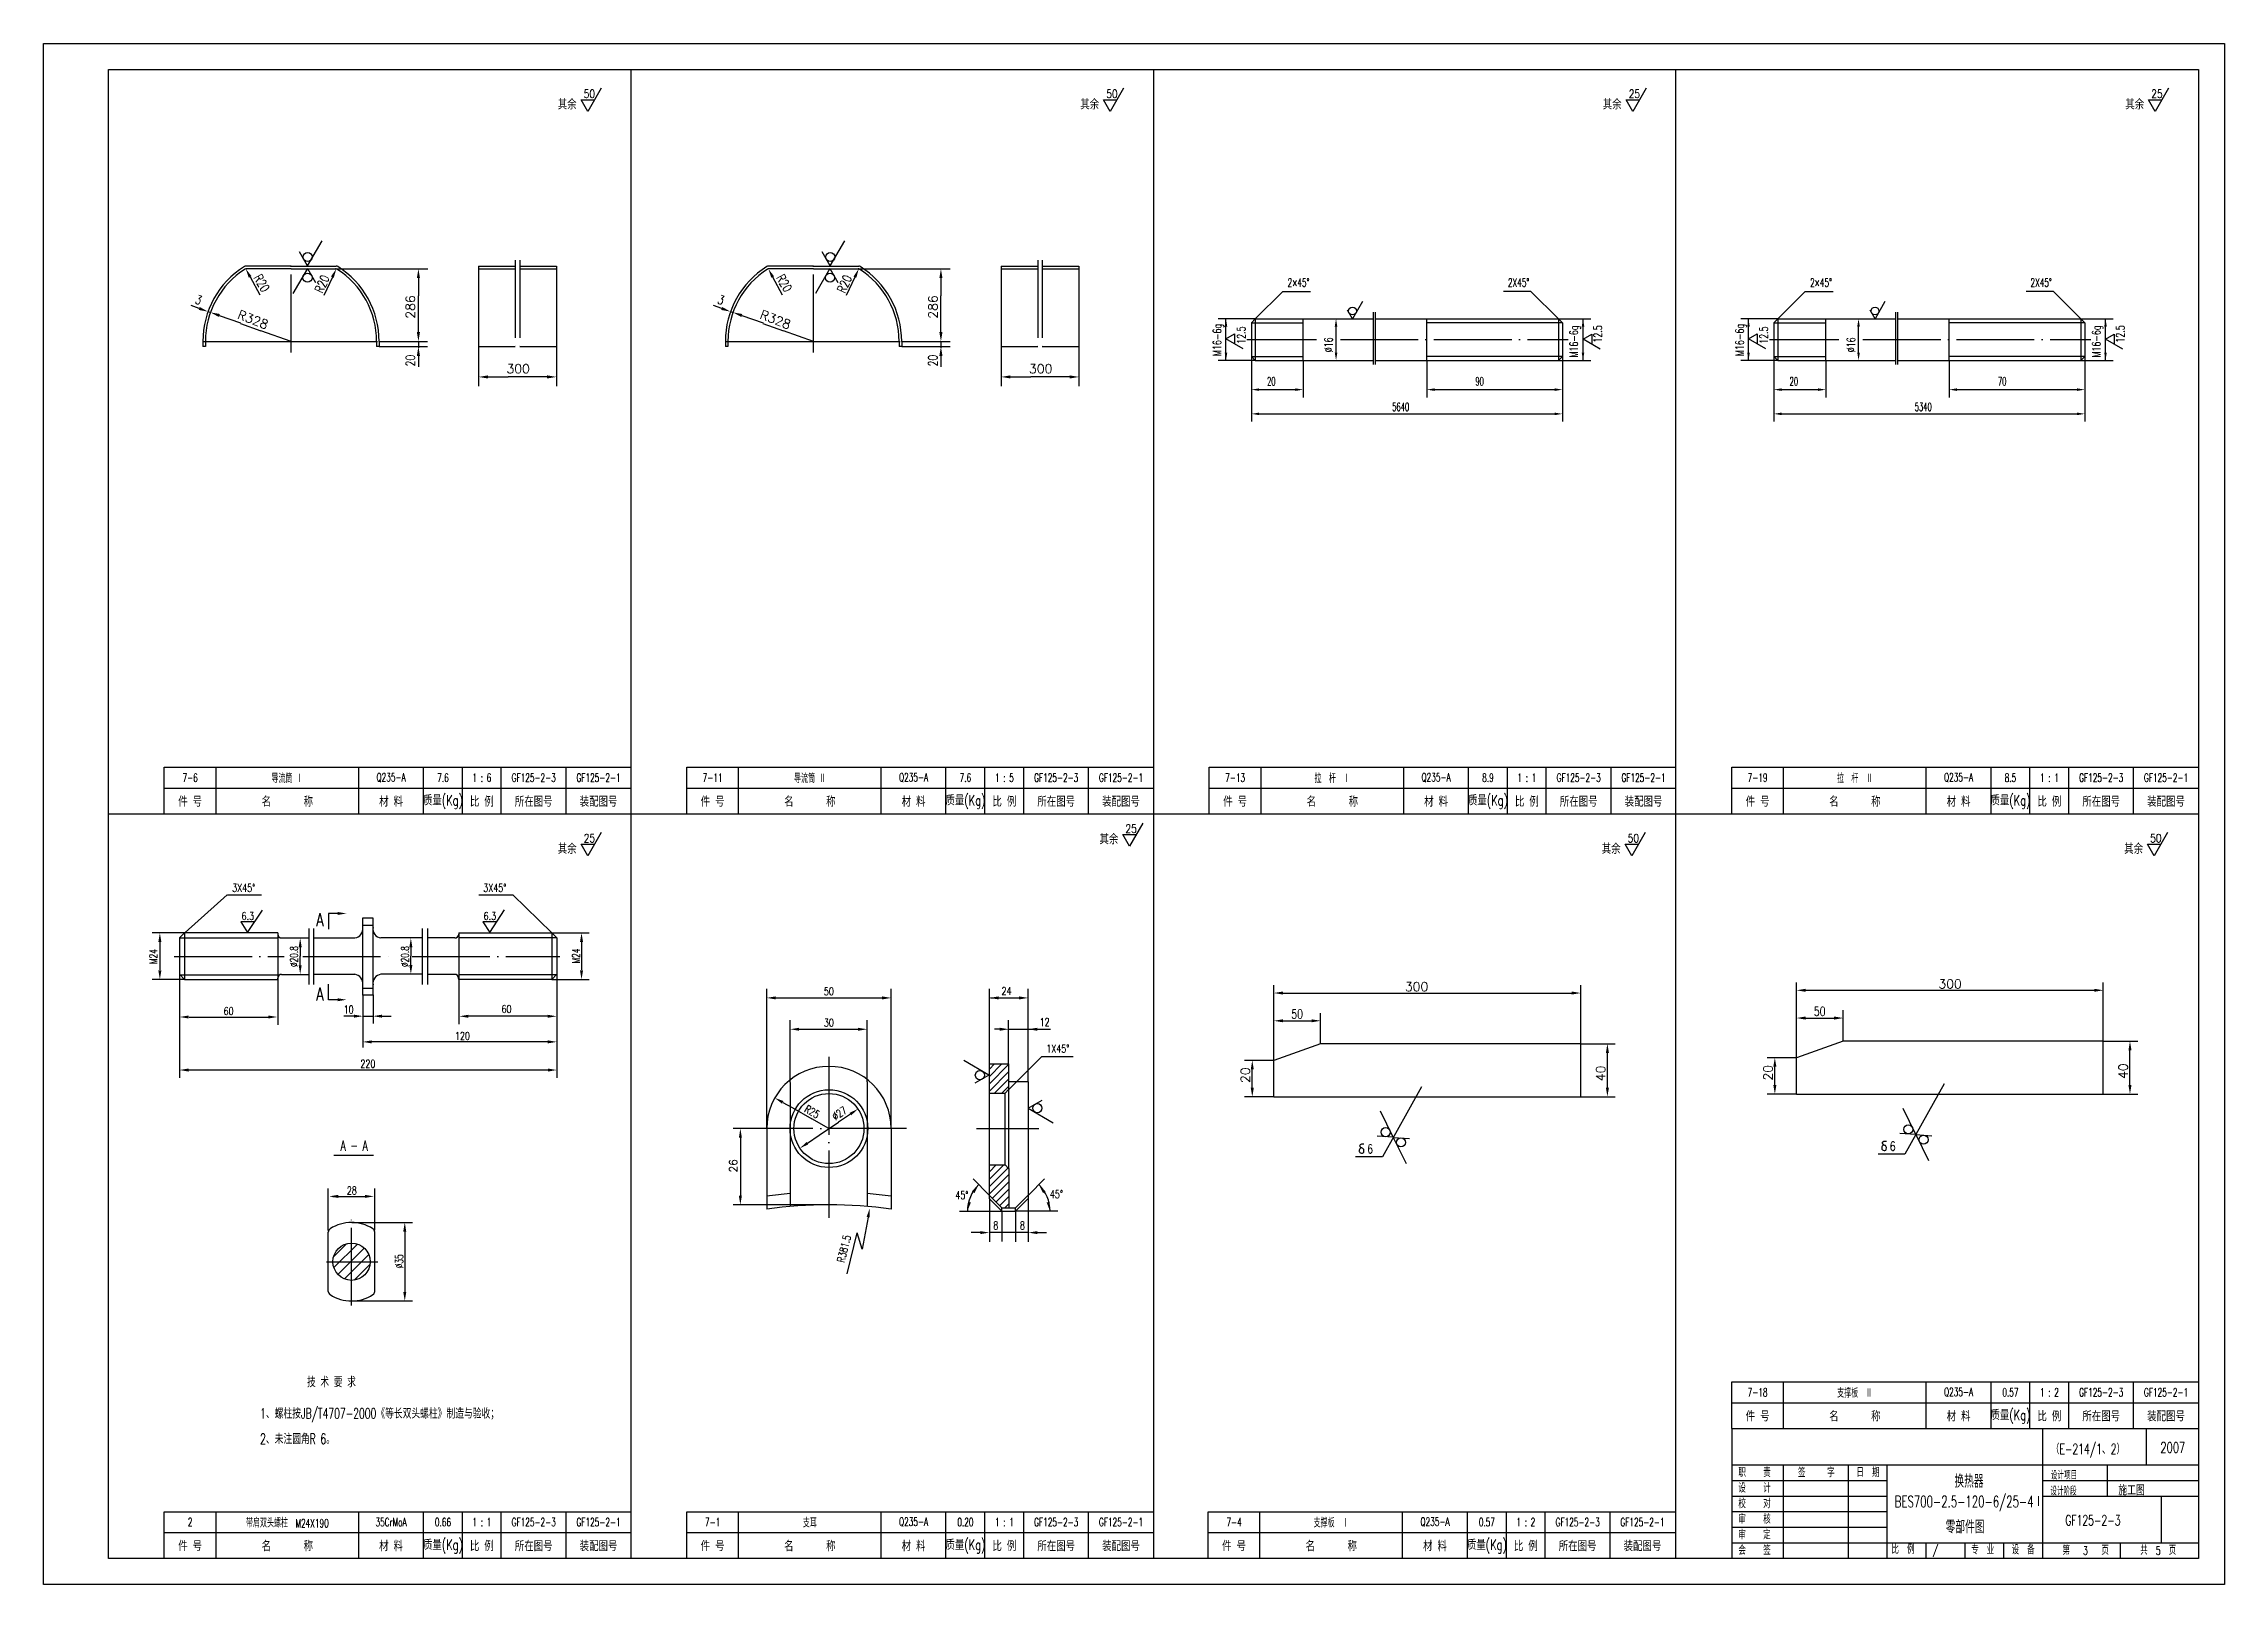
# Model space of a CAD drawing. Extents: x -187 to 2440, y 126 to 1474.
# Drawn here: x 1599 to 2440, y 134 to 728 of the extents above; entities that cross this region are included whole.
import ezdxf
from ezdxf.enums import TextEntityAlignment as Align

# ---------------------------------------------------------------- set-up
doc = ezdxf.new("R2010")
doc.units = 0
doc.header["$MEASUREMENT"] = 0
doc.linetypes.add('DASHDOT-M', pattern=[36, 30, -3, 0, -3])
doc.linetypes.add('DIVIDE-M', pattern=[39, 30, -3, 0, -3, 0, -3])
doc.layers.get('0').update_dxf_attribs({"linetype": 'CONTINUOUS'})
for name, color, linetype in [('CDR_DWG1', 4, 'CONTINUOUS'), ('CDR_DWG2', 2, 'CONTINUOUS'), ('CDR_DWG3', 1, 'DASHDOT-M'), ('CDR_DWG4', 3, 'DIVIDE-M')]:
    doc.layers.add(name, color=color, linetype=linetype)
doc.styles.add('HZ', font='ROMANS', dxfattribs={"width": 0.7, "bigfont": 'HZ'})

msp = doc.modelspace()

# ---------------------------------------------------------------- texts
at = {"style": 'HZ'}
for s, height, width, p in [('其余', 4, 0.7, (1797.05, 702.71)), ('50', 3.2, 0.8, (1807.07, 707.17)), ('其余', 4, 0.7, (1998.55, 702.71)), ('50', 3.2, 0.8, (2008.57, 707.17)), ('其余', 4, 0.7, (2200.05, 702.71)), ('25', 3.2, 0.8, (2210.07, 707.17)), ('其余', 4, 0.7, (2401.55, 702.71)), ('25', 3.2, 0.8, (2411.57, 707.17)), ('2×45%%d', 3.2, 0.65, (2078.51, 634.39)), ('2X45%%d', 3.2, 0.65, (2163.49, 634.39)), ('2×45%%d', 3.2, 0.65, (2280.01, 634.39)), ('2X45%%d', 3.2, 0.65, (2364.99, 634.39)), ('20', 3.2, 0.6, (2070.59, 596.31)), ('90', 3.2, 0.6, (2150.92, 596.31)), ('20', 3.2, 0.6, (2272.09, 596.31)), ('70', 3.2, 0.6, (2352.42, 596.31)), ('5640', 3.2, 0.6, (2118.84, 586.46)), ('5340', 3.2, 0.6, (2320.34, 586.46)), ('25', 3.2, 0.8, (1807.07, 420.17)), ('其余', 4, 0.7, (2005.96, 419.42)), ('25', 3.2, 0.8, (2015.97, 423.87)), ('50', 3.2, 0.8, (2209.65, 420.17)), ('50', 3.2, 0.8, (2411.15, 420.17)), ('其余', 4, 0.7, (1797.05, 415.71)), ('其余', 4, 0.7, (2199.64, 415.71)), ('其余', 4, 0.7, (2401.14, 415.71)), ('3X45%%D', 3, 0.75, (1671.49, 401.12)), ('3X45%%D', 3, 0.75, (1768.33, 401.12)), ('6', 3.5, 0.75, (2109.21, 300.25)), ('6', 3.5, 0.75, (2310.74, 301.3)), ('        技 术 要 求', 4, 0.65, (1684.83, 210.11)), ('1、螺柱按JB/T4707-2000《等长双头螺柱》制造与验收；', 4, 0.65, (1682.26, 198.02)), ('2、未注圆角R 6。', 4, 0.65, (1682.26, 188.21)), ('（E-214/1、2）', 4, 0.65, (2372.79, 184.32)), ('2007', 4, 0.7, (2415.08, 184.87)), ('职    责', 3.2, 0.7, (2252.33, 175.52)), ('签     字', 3.2, 0.7, (2275.34, 175.47)), ('日  期', 3.2, 0.7, (2297.88, 175.56)), ('设计项目', 3, 0.65, (2372.84, 174.59)), ('设    计', 3.2, 0.7, (2252.33, 169.52)), ('BES700-2.5-120-6/25-4Ⅰ', 4.41, 0.65, (2312.64, 163.84)), ('设计阶段', 3, 0.65, (2372.64, 168.44)), ('施工图', 4, 0.65, (2398.9, 168.44)), ('校    对', 3.2, 0.7, (2252.33, 163.52)), ('审    核', 3.2, 0.7, (2252.33, 157.52)), ('GF125-2-3', 4, 0.65, (2378.44, 156.81)), ('审    定', 3.2, 0.7, (2252.33, 151.52)), ('会    签', 3.2, 0.7, (2252.33, 145.52)), ('比  例', 3.2, 0.7, (2311.36, 145.94)), ('/', 3.2, 0.7, (2327.32, 145.76)), ('专  业', 3.2, 0.7, (2342.13, 145.74)), ('设  备', 3.2, 0.7, (2357.71, 145.73)), ('第   3   页', 3.2, 0.7, (2377.31, 145.53)), ('共  5  页', 3.2, 0.7, (2407.31, 145.53))]:
    msp.add_text(s, height=height, dxfattribs=dict(at, width=width)).set_placement(p)
for s, height, rotation, width, p in [('R20', 3.5, 299.5559, 0.75, (1679.66, 637.91)), ('R20', 3.5, 299.5559, 0.75, (1881.16, 637.91)), ('3', 3.5, 340.17779, 0.75, (1656.88, 628.08)), ('R20', 3.5, 66.11938, 0.75, (1706.33, 631.62)), ('3', 3.5, 340.17779, 0.75, (1858.38, 628.08)), ('R20', 3.5, 66.11938, 0.75, (1907.83, 631.62)), ('M16-6g', 3.2, 90, 0.7, (2052.92, 607.66)), ('12.5', 3.2, 90, 0.7, (2062.21, 612.35)), ('%%C16', 3.2, 90, 0.7, (2095.89, 609.1)), ('M16-6g', 3.2, 90, 0.7, (2190.48, 607.06)), ('12.5', 3.2, 90, 0.7, (2199.72, 612.8)), ('M16-6g', 3.2, 90, 0.7, (2254.42, 607.66)), ('12.5', 3.2, 90, 0.7, (2263.71, 612.35)), ('%%C16', 3.2, 90, 0.7, (2297.39, 609.1)), ('M16-6g', 3.2, 90, 0.7, (2391.98, 607.06)), ('12.5', 3.2, 90, 0.7, (2401.22, 612.8)), ('20', 3.5, 90, 0.75, (1741.93, 603.67)), ('20', 3.5, 90, 0.75, (1943.43, 603.67))]:
    msp.add_text(s, height=height, rotation=rotation, dxfattribs=dict(at, width=width)).set_placement(p)
for s, height, rotation, p in [('R328', 3.5, 339, (1678.88, 620.09)), ('286', 3.5, 90, (1741.98, 626.59)), ('R328', 3.5, 339, (1880.38, 620.09)), ('286', 3.5, 90, (1943.48, 626.59)), (' 20', 3.5, 90, (2063.95, 329.2)), ('40 ', 3.5, 90, (2200.95, 332.3)), (' 20', 3.5, 90, (2265.48, 330.16)), ('40 ', 3.5, 90, (2402.48, 333.16)), ('26', 3, 90, (1866.21, 295.46))]:
    msp.add_text(s, height=height, rotation=rotation, dxfattribs=at).set_placement(p, align=Align.CENTER)
for s, p in [('300', (1781.78, 601)), ('300', (1983.28, 601)), ('300 ', (2129.45, 362.8)), ('300', (2333.98, 363.86))]:
    msp.add_text(s, height=3.5, dxfattribs=at).set_placement(p, align=Align.CENTER)
for s, height, width, p in [('7-6', 3.2, 0.65, (1655.27, 445.11)), ('导流筒 Ⅰ', 3.2, 0.65, (1692.77, 445.11)), ('Q235-A', 3.2, 0.65, (1732.77, 445.11)), ('7.6', 3.2, 0.65, (1752.77, 445.11)), ('1 : 6', 3.2, 0.65, (1767.77, 445.11)), ('GF125-2-3', 3.2, 0.65, (1787.77, 445.11)), ('GF125-2-1', 3.2, 0.65, (1812.77, 445.11)), ('7-11', 3.2, 0.65, (1856.77, 445.11)), ('导流筒 Ⅱ', 3.2, 0.65, (1894.27, 445.11)), ('Q235-A', 3.2, 0.65, (1934.27, 445.11)), ('7.6', 3.2, 0.65, (1954.27, 445.11)), ('1 : 5', 3.2, 0.65, (1969.27, 445.11)), ('GF125-2-3', 3.2, 0.65, (1989.27, 445.11)), ('GF125-2-1', 3.2, 0.65, (2014.27, 445.11)), ('7-13', 3.2, 0.65, (2058.27, 445.11)), ('拉  杆  Ⅰ', 3.2, 0.65, (2095.77, 445.11)), ('Q235-A', 3.2, 0.65, (2135.77, 445.11)), ('8.9', 3.2, 0.65, (2155.77, 445.11)), ('1 : 1', 3.2, 0.65, (2170.77, 445.11)), ('GF125-2-3', 3.2, 0.65, (2190.77, 445.11)), ('GF125-2-1', 3.2, 0.65, (2215.77, 445.11)), ('7-19', 3.2, 0.65, (2259.77, 445.11)), ('拉  杆  Ⅱ', 3.2, 0.65, (2297.27, 445.11)), ('Q235-A', 3.2, 0.65, (2337.27, 445.11)), ('8.5', 3.2, 0.65, (2357.27, 445.11)), ('1 : 1', 3.2, 0.65, (2372.27, 445.11)), ('GF125-2-3', 3.2, 0.65, (2392.27, 445.11)), ('GF125-2-1', 3.2, 0.65, (2417.27, 445.11)), ('件 号', 4, 0.7, (1655.27, 436.11)), ('名      称', 4, 0.7, (1692.77, 436.11)), ('材 料', 4, 0.7, (1732.77, 436.11)), ('质量(Kg)', 4, 0.7, (1752.77, 436.11)), ('比 例', 4, 0.7, (1767.77, 436.11)), ('所在图号', 4, 0.7, (1787.77, 436.11)), ('装配图号', 4, 0.7, (1812.77, 436.11)), ('件 号', 4, 0.7, (1856.77, 436.11)), ('名      称', 4, 0.7, (1894.27, 436.11)), ('材 料', 4, 0.7, (1934.27, 436.11)), ('质量(Kg)', 4, 0.7, (1954.27, 436.11)), ('比 例', 4, 0.7, (1969.27, 436.11)), ('所在图号', 4, 0.7, (1989.27, 436.11)), ('装配图号', 4, 0.7, (2014.27, 436.11)), ('件 号', 4, 0.7, (2058.27, 436.11)), ('名      称', 4, 0.7, (2095.77, 436.11)), ('材 料', 4, 0.7, (2135.77, 436.11)), ('质量(Kg)', 4, 0.7, (2155.77, 436.11)), ('比 例', 4, 0.7, (2170.77, 436.11)), ('所在图号', 4, 0.7, (2190.77, 436.11)), ('装配图号', 4, 0.7, (2215.77, 436.11)), ('件 号', 4, 0.7, (2259.77, 436.11)), ('名      称', 4, 0.7, (2297.27, 436.11)), ('材 料', 4, 0.7, (2337.27, 436.11)), ('质量(Kg)', 4, 0.7, (2357.27, 436.11)), ('比 例', 4, 0.7, (2372.27, 436.11)), ('所在图号', 4, 0.7, (2392.27, 436.11)), ('装配图号', 4, 0.7, (2417.27, 436.11)), ('7-18', 3.2, 0.65, (2259.77, 208.14)), ('支撑板  Ⅱ', 3.2, 0.65, (2297.27, 208.14)), ('Q235-A', 3.2, 0.65, (2337.27, 208.14)), ('质量(Kg)', 4, 0.7, (2357.27, 199.14)), ('0.57', 3.2, 0.65, (2357.27, 208.14)), ('1 : 2', 3.2, 0.65, (2372.27, 208.14)), ('GF125-2-3', 3.2, 0.65, (2392.27, 208.14)), ('GF125-2-1', 3.2, 0.65, (2417.27, 208.14)), ('件 号', 4, 0.7, (2259.77, 199.14)), ('名      称', 4, 0.7, (2297.27, 199.14)), ('材 料', 4, 0.7, (2337.27, 199.14)), ('比 例', 4, 0.7, (2372.27, 199.14)), ('所在图号', 4, 0.7, (2392.27, 199.14)), ('装配图号', 4, 0.7, (2417.27, 199.14)), ('换热器', 5, 0.65, (2341.29, 174.14)), ('带肩双头螺柱  M24X190', 3.2, 0.65, (1692.77, 158.11)), ('支耳', 3.2, 0.65, (1894.27, 158.11)), ('Q235-A', 3.2, 0.65, (1934.27, 158.11)), ('支撑板  Ⅰ', 3.2, 0.65, (2095.36, 158.11)), ('Q235-A', 3.2, 0.65, (2135.36, 158.11)), ('2', 3.2, 0.65, (1655.27, 158.11)), ('35CrMoA', 3.2, 0.65, (1732.77, 158.11)), ('质量(Kg)', 4, 0.7, (1752.77, 149.11)), ('0.66', 3.2, 0.65, (1752.77, 158.11)), ('1 : 1', 3.2, 0.65, (1767.77, 158.11)), ('GF125-2-3', 3.2, 0.65, (1787.77, 158.11)), ('GF125-2-1', 3.2, 0.65, (1812.77, 158.11)), ('7-1', 3.2, 0.65, (1856.77, 158.11)), ('质量(Kg)', 4, 0.7, (1954.27, 149.11)), ('0.20', 3.2, 0.65, (1954.27, 158.11)), ('1 : 1', 3.2, 0.65, (1969.27, 158.11)), ('GF125-2-3', 3.2, 0.65, (1989.27, 158.11)), ('GF125-2-1', 3.2, 0.65, (2014.27, 158.11)), ('7-4', 3.2, 0.65, (2057.86, 158.11)), ('质量(Kg)', 4, 0.7, (2155.36, 149.11)), ('0.57', 3.2, 0.65, (2155.36, 158.11)), ('1 : 2', 3.2, 0.65, (2170.36, 158.11)), ('GF125-2-3', 3.2, 0.65, (2190.36, 158.11)), ('GF125-2-1', 3.2, 0.65, (2215.36, 158.11)), ('零部件图', 5, 0.65, (2339.77, 156.51)), ('件 号', 4, 0.7, (1655.27, 149.11)), ('名      称', 4, 0.7, (1692.77, 149.11)), ('材 料', 4, 0.7, (1732.77, 149.11)), ('比 例', 4, 0.7, (1767.77, 149.11)), ('所在图号', 4, 0.7, (1787.77, 149.11)), ('装配图号', 4, 0.7, (1812.77, 149.11)), ('件 号', 4, 0.7, (1856.77, 149.11)), ('名      称', 4, 0.7, (1894.27, 149.11)), ('材 料', 4, 0.7, (1934.27, 149.11)), ('比 例', 4, 0.7, (1969.27, 149.11)), ('所在图号', 4, 0.7, (1989.27, 149.11)), ('装配图号', 4, 0.7, (2014.27, 149.11)), ('件 号', 4, 0.7, (2057.86, 149.11)), ('名      称', 4, 0.7, (2095.36, 149.11)), ('材 料', 4, 0.7, (2135.36, 149.11)), ('比 例', 4, 0.7, (2170.36, 149.11)), ('所在图号', 4, 0.7, (2190.36, 149.11)), ('装配图号', 4, 0.7, (2215.36, 149.11))]:
    msp.add_text(s, height=height, dxfattribs=dict(at, width=width)).set_placement(p, align=Align.MIDDLE)
at = {"style": 'HZ', "width": 0.75}
for s, height, p in [('6.3', 3, (1677.5, 390.26)), ('6.3', 3, (1770.88, 390.31)), ('50', 3, (1901.61, 361.26)), ('24', 3, (1970.11, 361.36)), ('60', 3, (1670.11, 353.62)), ('10', 3, (1716.41, 354.22)), ('60', 3, (1777.31, 354.42)), ('50', 3.5, (2082.18, 352.21)), ('50', 3.5, (2283.71, 353.27)), ('120', 3, (1760.31, 344.05)), ('30', 3, (1901.61, 349.16)), ('12', 3, (1984.81, 349.36)), ('1X45%%D', 3, (1989.87, 339.14)), ('220', 3, (1723.81, 333.3)), ('28', 3, (1717.61, 284.46)), ('45%%d', 3, (1989.35, 283.02)), ('45%%d', 3, (1952.88, 282.66)), ('8', 3, (1965.96, 270.96)), ('8', 3, (1976.27, 270.96))]:
    msp.add_text(s, height=height, dxfattribs=at).set_placement(p, align=Align.CENTER)
at = {"style": 'HZ'}
for s, rotation, width, p in [('M24', 90, 0.7, (1642.61, 376.12)), ('%%C20.8', 90, 0.7, (1696.81, 376.12)), ('%%C20.8', 90, 0.7, (1739.61, 376.12)), ('M24', 90, 0.7, (1805.61, 376.32)), ('R25', 330.05555, 0.75, (1894.4, 315.04)), ('%%C27', 33.88739, 0.75, (1906.52, 314.46)), ('%%C35', 90, 0.7, (1737.39, 258.63)), ('R381.5', 76.08547, 0.75, (1908.87, 263.13))]:
    msp.add_text(s, height=3, rotation=rotation, dxfattribs=dict(at, width=width)).set_placement(p, align=Align.CENTER)
at = {"layer": 'CDR_DWG2', "style": 'HZ'}
for s, height, width, p in [('A', 5, 0.75, (1705.25, 387.88)), ('A', 5, 0.75, (1705.25, 359.25)), ('A - A', 4, 0.65, (1718.53, 301.29))]:
    msp.add_text(s, height=height, dxfattribs=dict(at, width=width)).set_placement(p, align=Align.CENTER)

# ---------------------------------------------------------------- linework, layer by layer
for p, q in [((1598.77, 134.11), (1598.77, 728.11)), ((1598.77, 728.11), (2439.77, 728.11)), ((2439.77, 728.11), (2439.77, 134.11)), ((1825.27, 718.11), (1825.27, 144.11)), ((2026.77, 718.11), (2026.77, 144.11)), ((2228.27, 144.11), (2228.27, 718.11)), ((1808.62, 702), (1806.05, 706.46)), ((1806.05, 706.46), (1811.2, 706.46)), ((1813.78, 710.93), (1808.62, 702)), ((2010.12, 702), (2007.55, 706.46)), ((2007.55, 706.46), (2012.7, 706.46)), ((2015.28, 710.93), (2010.12, 702)), ((2211.62, 702), (2209.05, 706.46)), ((2209.05, 706.46), (2214.2, 706.46)), ((2216.78, 710.93), (2211.62, 702)), ((2413.12, 702), (2410.55, 706.46)), ((2410.55, 706.46), (2415.7, 706.46)), ((2418.28, 710.93), (2413.12, 702)), ((1700.58, 642.39), (1697.51, 647.78)), ((1700.58, 642.39), (1706.2, 652.04)), ((1902.08, 642.39), (1899.01, 647.78)), ((1902.08, 642.39), (1907.7, 652.04)), ((1700.5, 641.36), (1694.88, 631.72)), ((1700.5, 641.36), (1703.57, 635.97)), ((1711.47, 641.32), (1746.91, 641.32)), ((1902, 641.36), (1896.38, 631.72)), ((1902, 641.36), (1905.07, 635.97)), ((1912.97, 641.32), (1948.41, 641.32)), ((1678.42, 638.15), (1682.1, 631.27)), ((1710.13, 638.06), (1706.83, 630.95)), ((1743.31, 637.72), (1743.31, 630.92)), ((1743.31, 623.72), (1743.31, 630.92)), ((1879.92, 638.15), (1883.6, 631.27)), ((1911.63, 638.06), (1908.33, 630.95)), ((1944.81, 637.72), (1944.81, 630.92)), ((1944.81, 623.72), (1944.81, 630.92)), ((2066.03, 622), (2076.64, 632.6)), ((2076.64, 632.6), (2087.36, 632.6)), ((2172.36, 632.6), (2161.78, 632.6)), ((2182.96, 622), (2172.36, 632.6)), ((2267.53, 622), (2278.14, 632.6)), ((2278.14, 632.6), (2288.86, 632.6)), ((2373.86, 632.6), (2363.28, 632.6)), ((2384.46, 622), (2373.86, 632.6)), ((1658.78, 625.99), (1655.67, 627.11)), ((1662.17, 624.78), (1663.12, 624.5)), ((1666.52, 623.31), (1674.74, 620.43)), ((1743.31, 616.92), (1743.31, 623.72)), ((1860.28, 625.99), (1857.17, 627.11)), ((1863.67, 624.78), (1864.62, 624.5)), ((1868.02, 623.31), (1876.24, 620.43)), ((1944.81, 616.92), (1944.81, 623.72)), ((2103.54, 622), (2101.61, 625.33)), ((2107.39, 628.66), (2103.54, 622)), ((2305.04, 622), (2303.11, 625.33)), ((2308.89, 628.66), (2305.04, 622)), ((1674.65, 620.16), (1682.57, 617.38)), ((1694.18, 613.32), (1682.57, 617.38)), ((1694.18, 611.52), (1694.18, 615.12)), ((1694.18, 611.52), (1694.18, 615.12)), ((1694.18, 611.52), (1694.18, 615.12)), ((1694.18, 611.52), (1694.18, 615.12)), ((1694.18, 611.52), (1694.18, 615.12)), ((1694.18, 611.52), (1694.18, 615.12)), ((1694.18, 611.52), (1694.18, 615.12)), ((1876.15, 620.16), (1884.07, 617.38)), ((1895.68, 613.32), (1884.07, 617.38)), ((1895.68, 611.52), (1895.68, 615.12)), ((1895.68, 611.52), (1895.68, 615.12)), ((1895.68, 611.52), (1895.68, 615.12)), ((1895.68, 611.52), (1895.68, 615.12)), ((1895.68, 611.52), (1895.68, 615.12)), ((1895.68, 611.52), (1895.68, 615.12)), ((1895.68, 611.52), (1895.68, 615.12)), ((2065.97, 622), (2051.75, 622)), ((2054.75, 606), (2054.75, 622)), ((2054.75, 614.33), (2058.09, 616.25)), ((2061.42, 610.48), (2054.75, 614.33)), ((2058.09, 616.25), (2058.09, 612.4)), ((2084.53, 606), (2084.53, 622)), ((2097.19, 609), (2097.19, 619)), ((2182.96, 622), (2195.43, 622)), ((2192.43, 606), (2192.43, 622)), ((2192.43, 614.14), (2195.77, 616.06)), ((2199.1, 610.29), (2192.43, 614.14)), ((2195.77, 616.06), (2195.77, 612.21)), ((2267.47, 622), (2253.25, 622)), ((2256.25, 606), (2256.25, 622)), ((2256.25, 614.33), (2259.59, 616.25)), ((2262.92, 610.48), (2256.25, 614.33)), ((2259.59, 616.25), (2259.59, 612.4)), ((2298.69, 609), (2298.69, 619)), ((2333.69, 606), (2333.69, 622)), ((2384.46, 622), (2396.93, 622)), ((2393.93, 606), (2393.93, 622)), ((2393.93, 614.14), (2397.27, 616.06)), ((2400.6, 610.29), (2393.93, 614.14)), ((2397.27, 616.06), (2397.27, 612.21)), ((1692.38, 613.32), (1695.98, 613.32)), ((1692.38, 613.32), (1695.98, 613.32)), ((1692.38, 613.32), (1695.98, 613.32)), ((1692.38, 613.32), (1695.98, 613.32)), ((1692.38, 613.32), (1695.98, 613.32)), ((1692.38, 613.32), (1695.98, 613.32)), ((1692.38, 613.32), (1695.98, 613.32)), ((1728.18, 613.32), (1746.84, 613.32)), ((1728.18, 611.32), (1746.84, 611.32)), ((1743.31, 613.32), (1743.31, 610.87)), ((1743.31, 607.72), (1743.31, 603.52)), ((1766.54, 611.31), (1766.54, 596.01)), ((1796.54, 611.31), (1796.54, 596.01)), ((1893.88, 613.32), (1897.48, 613.32)), ((1893.88, 613.32), (1897.48, 613.32)), ((1893.88, 613.32), (1897.48, 613.32)), ((1893.88, 613.32), (1897.48, 613.32)), ((1893.88, 613.32), (1897.48, 613.32)), ((1893.88, 613.32), (1897.48, 613.32)), ((1893.88, 613.32), (1897.48, 613.32)), ((1929.68, 613.32), (1948.34, 613.32)), ((1929.68, 611.32), (1948.34, 611.32)), ((1944.81, 613.32), (1944.81, 610.87)), ((1944.81, 607.72), (1944.81, 603.52)), ((1968.04, 611.31), (1968.04, 596.01)), ((1998.04, 611.31), (1998.04, 596.01)), ((2065.97, 606), (2051.75, 606)), ((2064.53, 607.5), (2064.53, 591.71)), ((2084.53, 606), (2084.53, 591.71)), ((2132.19, 606), (2132.19, 591.71)), ((2182.96, 606), (2195.43, 606)), ((2184.46, 607.5), (2184.46, 591.71)), ((2267.47, 606), (2253.25, 606)), ((2266.03, 607.5), (2266.03, 591.71)), ((2286.03, 606), (2286.03, 591.71)), ((2333.69, 606), (2333.69, 591.71)), ((2384.46, 606), (2396.93, 606)), ((2385.96, 607.5), (2385.96, 591.71)), ((1770.14, 599.61), (1777.94, 599.61)), ((1785.14, 599.61), (1777.94, 599.61)), ((1792.94, 599.61), (1785.14, 599.61)), ((1971.64, 599.61), (1979.44, 599.61)), ((1986.64, 599.61), (1979.44, 599.61)), ((1994.44, 599.61), (1986.64, 599.61)), ((2064.53, 591.71), (2064.53, 582.37)), ((2067.53, 594.71), (2081.53, 594.71)), ((2135.19, 594.71), (2181.46, 594.71)), ((2184.46, 591.71), (2184.46, 582.37)), ((2266.03, 591.71), (2266.03, 582.37)), ((2269.03, 594.71), (2283.03, 594.71)), ((2336.69, 594.71), (2382.96, 594.71)), ((2385.96, 591.71), (2385.96, 582.37)), ((2067.53, 585.37), (2181.46, 585.37)), ((2269.03, 585.37), (2382.96, 585.37)), ((1645.27, 441.11), (1825.27, 441.11)), ((1846.77, 441.11), (2026.77, 441.11)), ((2048.27, 441.11), (2228.27, 441.11)), ((2249.77, 441.11), (2429.77, 441.11)), ((1623.77, 431.11), (2429.77, 431.11)), ((1813.78, 423.93), (1808.62, 415)), ((2017.53, 418.71), (2014.96, 423.17)), ((2014.96, 423.17), (2020.11, 423.17)), ((2022.69, 427.63), (2017.53, 418.71)), ((2216.36, 423.93), (2211.21, 415)), ((2417.86, 423.93), (2412.71, 415)), ((1808.62, 415), (1806.05, 419.46)), ((1806.05, 419.46), (1811.2, 419.46)), ((2211.21, 415), (2208.63, 419.46)), ((2208.63, 419.46), (2213.79, 419.46)), ((2412.71, 415), (2410.13, 419.46)), ((2410.13, 419.46), (2415.29, 419.46)), ((1653.32, 385.44), (1669.61, 399.93)), ((1669.64, 399.92), (1682.83, 399.92)), ((1766.57, 399.91), (1779.76, 399.91)), ((1794.73, 385.31), (1779.76, 399.91)), ((1674.8, 389.53), (1677.43, 385.37)), ((1680.17, 389.53), (1674.8, 389.53)), ((1677.43, 385.37), (1683.13, 394.07)), ((1768.18, 389.58), (1770.81, 385.42)), ((1773.55, 389.58), (1768.18, 389.58)), ((1770.81, 385.42), (1776.51, 394.12)), ((1653.09, 385.31), (1640.6, 385.31)), ((1643.6, 382.02), (1643.6, 370.97)), ((1697.72, 379.85), (1697.72, 376.35)), ((1740.4, 379.85), (1740.4, 376.35)), ((1794.72, 385.31), (1809.21, 385.31)), ((1806.21, 382.07), (1806.21, 371.07)), ((1697.72, 372.86), (1697.72, 376.36)), ((1740.4, 372.86), (1740.4, 376.36)), ((1653.09, 367.31), (1640.6, 367.31)), ((1651.15, 369.31), (1651.15, 329.36)), ((1689.05, 367.25), (1689.05, 349.84)), ((1758.84, 367.36), (1758.84, 350.12)), ((1794.72, 367.31), (1809.21, 367.31)), ((1796.73, 369.31), (1796.73, 329.36)), ((1877.63, 309.88), (1877.63, 363.71)), ((1925.63, 309.88), (1925.63, 363.71)), ((1963.56, 334.81), (1963.56, 363.71)), ((1978.5, 327.88), (1978.5, 363.71)), ((2073.23, 354.44), (2073.23, 365.08)), ((2076.73, 362.08), (2188.89, 362.08)), ((2191.55, 342.56), (2191.55, 365.08)), ((2274.76, 355.5), (2274.76, 366.14)), ((2278.26, 363.14), (2390.42, 363.14)), ((2393.08, 343.62), (2393.08, 366.14)), ((1721.82, 361.39), (1721.82, 341.13)), ((1725.81, 361.39), (1725.81, 350.34)), ((1881.13, 360.21), (1922.13, 360.21)), ((1963.89, 360.21), (1975.93, 360.21)), ((2073.23, 336.08), (2073.23, 354.38)), ((2091.25, 342.56), (2091.25, 354.38)), ((2274.76, 337.14), (2274.76, 355.44)), ((2292.78, 343.62), (2292.78, 355.44)), ((1654.9, 352.84), (1685.93, 352.84)), ((1718.45, 353.17), (1714.49, 353.17)), ((1721.84, 353.17), (1725.88, 353.17)), ((1729.31, 353.17), (1732.81, 353.17)), ((1793.6, 353.12), (1761.44, 353.12)), ((1886.63, 327.68), (1886.63, 351.62)), ((1890.13, 348.12), (1912.82, 348.12)), ((1916.32, 327.89), (1916.32, 351.62)), ((1967.51, 348.12), (1965.52, 348.12)), ((1970.92, 334.81), (1970.92, 351.62)), ((1971.07, 348.12), (1981.4, 348.12)), ((1978.5, 327.88), (1978.5, 351.62)), ((1982, 348.12), (1987.13, 348.12)), ((2076.73, 351.38), (2088.6, 351.38)), ((2278.26, 352.44), (2290.13, 352.44)), ((1793.45, 343.25), (1725.13, 343.25)), ((1971.03, 324.92), (1983.75, 337.65)), ((1983.75, 337.65), (1995.75, 337.65)), ((2191.61, 342.5), (2204.83, 342.5)), ((2201.83, 325.58), (2201.83, 339.83)), ((2274.7, 337.14), (2263.41, 337.14)), ((2393.14, 343.55), (2406.36, 343.55)), ((2403.36, 326.64), (2403.36, 340.88)), ((1793.23, 332.4), (1654.12, 332.4)), ((1963.32, 330.46), (1953.68, 336.08)), ((1963.32, 330.46), (1957.93, 327.39)), ((1963.5, 329.9), (1968.34, 334.74)), ((1963.5, 332.73), (1965.51, 334.74)), ((1963.5, 327.07), (1970.92, 334.5)), ((1963.5, 324.24), (1970.92, 331.67)), ((1965.52, 323.44), (1970.92, 328.84)), ((2073.17, 336.08), (2061.88, 336.08)), ((2064.88, 325.31), (2064.88, 333.07)), ((2266.41, 326.36), (2266.41, 334.12)), ((1883.8, 319.93), (1887.39, 317.89)), ((1886.63, 327.62), (1886.63, 309.82)), ((1916.32, 327.83), (1916.32, 309.85)), ((1968.35, 323.44), (1970.92, 326.01)), ((1978.52, 317.66), (1983.91, 320.73)), ((2073.17, 322.08), (2061.88, 322.08)), ((2130.14, 325.97), (2115.07, 298.94)), ((2191.61, 322.08), (2204.83, 322.08)), ((2274.7, 323.14), (2263.41, 323.14)), ((2331.67, 327.03), (2316.6, 299.99)), ((2393.14, 323.14), (2406.36, 323.14)), ((1887.39, 317.89), (1894.98, 313.59)), ((1901.63, 309.82), (1894.98, 313.59)), ((1897.92, 307.31), (1905.34, 312.33)), ((1909.91, 315.42), (1905.34, 312.33)), ((1978.52, 317.66), (1988.16, 312.04)), ((2119.26, 306.48), (2114.36, 316.51)), ((2320.79, 307.54), (2315.89, 317.57)), ((1871.11, 309.82), (1864.69, 309.82)), ((1867.47, 306.32), (1867.47, 283.96)), ((1877.63, 309.82), (1877.63, 309.82)), ((1893.35, 304.21), (1897.92, 307.31)), ((1901.54, 309.82), (1901.72, 309.82)), ((1901.54, 309.82), (1901.72, 309.82)), ((1901.54, 309.82), (1901.72, 309.82)), ((1901.63, 309.73), (1901.63, 309.91)), ((1901.63, 309.73), (1901.63, 309.91)), ((1901.63, 309.73), (1901.63, 309.91)), ((2106.42, 303.12), (2106.44, 303.48)), ((2106.55, 302.8), (2106.42, 303.12)), ((2106.44, 303.48), (2106.57, 303.67)), ((2106.78, 302.58), (2106.55, 302.8)), ((2106.57, 303.67), (2106.85, 303.86)), ((2106.85, 303.86), (2107.1, 303.89)), ((2107.1, 303.89), (2107.93, 303.89)), ((2119.26, 306.48), (2113.07, 306.92)), ((2119.28, 306.45), (2124.18, 296.42)), ((2119.28, 306.45), (2125.47, 306.01)), ((2307.72, 302.83), (2307.64, 302.59)), ((2307.85, 303.05), (2307.72, 302.83)), ((2308.08, 303.24), (2307.85, 303.05)), ((2307.95, 304.18), (2307.97, 304.54)), ((2308.08, 303.86), (2307.95, 304.18)), ((2307.97, 304.54), (2308.1, 304.73)), ((2308.31, 303.63), (2308.08, 303.86)), ((2308.23, 303.39), (2308.08, 303.24)), ((2308.1, 304.73), (2308.38, 304.92)), ((2308.57, 303.48), (2308.23, 303.39)), ((2308.63, 303.46), (2308.31, 303.63)), ((2308.38, 304.92), (2308.63, 304.95)), ((2308.63, 304.95), (2309.46, 304.95)), ((2308.84, 303.36), (2308.63, 303.46)), ((2309.03, 303.24), (2308.84, 303.36)), ((2309.23, 303.07), (2309.03, 303.24)), ((2309.4, 302.83), (2309.23, 303.07)), ((2309.43, 302.51), (2309.4, 302.83)), ((2320.79, 307.54), (2314.6, 307.98)), ((2320.81, 307.51), (2327, 307.07)), ((2320.81, 307.51), (2325.71, 297.48)), ((1963.5, 290.3), (1969.01, 295.82)), ((1963.5, 293.13), (1966.18, 295.82)), ((1963.5, 287.48), (1970.69, 294.67)), ((2115.07, 298.94), (2104.73, 298.94)), ((2106.19, 301.77), (2106.11, 301.53)), ((2106.11, 301.53), (2106.15, 301)), ((2106.15, 301), (2106.18, 300.83)), ((2106.18, 300.83), (2106.35, 300.61)), ((2106.32, 302), (2106.19, 301.77)), ((2106.55, 302.18), (2106.32, 302)), ((2106.35, 300.61), (2106.61, 300.44)), ((2106.7, 302.34), (2106.55, 302.18)), ((2106.61, 300.44), (2106.98, 300.32)), ((2107.04, 302.42), (2106.7, 302.34)), ((2107.1, 302.41), (2106.78, 302.58)), ((2106.98, 300.32), (2107.36, 300.35)), ((2107.31, 302.3), (2107.1, 302.41)), ((2107.5, 302.18), (2107.31, 302.3)), ((2107.36, 300.35), (2107.66, 300.47)), ((2107.7, 302.01), (2107.5, 302.18)), ((2107.66, 300.47), (2107.87, 300.75)), ((2107.87, 301.77), (2107.7, 302.01)), ((2107.9, 301.45), (2107.87, 301.77)), ((2107.87, 300.75), (2107.9, 301.45)), ((2316.6, 299.99), (2306.26, 299.99)), ((2307.64, 302.59), (2307.68, 302.06)), ((2307.68, 302.06), (2307.71, 301.89)), ((2307.71, 301.89), (2307.88, 301.67)), ((2307.88, 301.67), (2308.14, 301.5)), ((2308.14, 301.5), (2308.51, 301.38)), ((2308.51, 301.38), (2308.89, 301.41)), ((2308.89, 301.41), (2309.19, 301.53)), ((2309.19, 301.53), (2309.4, 301.8)), ((2309.4, 301.8), (2309.43, 302.51)), ((1708.57, 270.52), (1708.57, 286.69)), ((1726.45, 270.65), (1726.45, 286.69)), ((1957.19, 290.42), (1963.39, 284.22)), ((1963.5, 284.65), (1970.97, 292.11)), ((1964.64, 282.96), (1970.97, 289.29)), ((1966.06, 281.55), (1970.97, 286.46)), ((1984.75, 290.42), (1978.55, 284.22)), ((1710.34, 283.69), (1722.94, 283.69)), ((1901.56, 280.46), (1864.69, 280.46)), ((1952.04, 278), (1968.25, 278)), ((1963.5, 282.88), (1963.5, 266.16)), ((1967.47, 280.14), (1970.97, 283.63)), ((1968.32, 278.03), (1968.32, 266.28)), ((1969.46, 279.3), (1970.97, 280.8)), ((1973.62, 278.03), (1973.62, 266.22)), ((1989.9, 278), (1973.68, 278)), ((1978.5, 282.88), (1978.5, 266.22)), ((1717.57, 273.64), (1741.05, 273.64)), ((1738.05, 270.14), (1738.05, 246.86)), ((1908.68, 253.86), (1912.51, 269.6)), ((1914.48, 263.35), (1912.51, 269.6)), ((1916.73, 275.65), (1914.48, 263.35)), ((1961.14, 269.72), (1956.46, 269.72)), ((1973.62, 269.71), (1963.5, 269.71)), ((1978.51, 269.71), (1973.64, 269.71)), ((1982.01, 269.72), (1985.51, 269.72)), ((1710.58, 260.38), (1715.62, 265.43)), ((1710.68, 256.25), (1719.76, 265.32)), ((1712.26, 253.59), (1722.42, 263.74)), ((1714.77, 251.85), (1724.15, 261.23)), ((1718.55, 251.39), (1724.62, 257.46)), ((1717.57, 243.36), (1741.05, 243.36)), ((2249.77, 204.14), (2429.77, 204.14)), ((2249.77, 194.14), (2429.77, 194.14)), ((2369.76, 144.14), (2369.76, 194.14)), ((2409.76, 180.14), (2409.76, 194.14)), ((2249.76, 180.14), (2429.76, 180.14)), ((2269.76, 144.14), (2269.76, 180.14)), ((2294.76, 144.14), (2294.76, 180.14)), ((2309.76, 144.14), (2309.76, 180.14)), ((2394.76, 168.14), (2394.76, 180.14)), ((2249.76, 174.14), (2309.76, 174.14)), ((2369.76, 174.14), (2429.76, 174.14)), ((2249.76, 168.14), (2309.76, 168.14)), ((2249.76, 162.14), (2309.76, 162.14)), ((2369.76, 168.14), (2429.76, 168.14)), ((2415.39, 168.14), (2415.39, 150.14)), ((1645.27, 154.11), (1825.27, 154.11)), ((1846.77, 154.11), (2026.77, 154.11)), ((2047.86, 154.11), (2227.86, 154.11)), ((2249.76, 156.14), (2309.76, 156.14)), ((2249.76, 150.14), (2429.76, 150.14)), ((2324.76, 144.14), (2324.76, 150.14)), ((2339.76, 144.14), (2339.76, 150.14)), ((2354.76, 144.14), (2354.76, 150.14)), ((2399.76, 144.14), (2399.76, 150.14)), ((2439.77, 134.11), (1598.77, 134.11))]:
    msp.add_line(p, q)
for centre, radius in [((1700.62, 645.88), 1.75), ((1902.12, 645.88), 1.75), ((1700.54, 637.88), 1.75), ((1902.04, 637.88), 1.75), ((2103.54, 625), 1.5), ((2305.04, 625), 1.5), ((1959.83, 330.42), 1.75), ((1982, 317.7), 1.75), ((2317.87, 309.51), 1.75), ((2116.34, 308.45), 1.75), ((2122.22, 304.48), 1.75), ((2323.75, 305.54), 1.75)]:
    msp.add_circle(centre, radius)
for centre, radius, start, end in [((1969.13, 278.03), 14.09, 133.71729, 180.13722), ((1972.81, 278.03), 14.09, 359.86278, 46.28271), ((1968.3, 269.7), 0.125, 0, 180), ((1968.3, 269.7), 0.125, 180, 0), ((1973.64, 269.77), 0.125, 0, 180), ((1973.64, 269.77), 0.125, 180, 0)]:
    msp.add_arc(centre, radius, start, end)
for points in [[(1677.89, 637.86), (1678.95, 638.43), (1676.72, 641.32)], [(1710.67, 637.8), (1709.59, 638.31), (1711.65, 641.32)], [(1743.91, 637.72), (1742.71, 637.72), (1743.31, 641.32)], [(1879.39, 637.86), (1880.45, 638.43), (1878.22, 641.32)], [(1912.17, 637.8), (1911.09, 638.31), (1913.15, 641.32)], [(1945.41, 637.72), (1944.21, 637.72), (1944.81, 641.32)], [(1658.99, 626.56), (1658.58, 625.43), (1662.17, 624.78)], [(1666.32, 622.74), (1666.72, 623.87), (1663.12, 624.49)], [(1860.49, 626.56), (1860.08, 625.43), (1863.67, 624.78)], [(1867.82, 622.74), (1868.22, 623.87), (1864.62, 624.49)], [(1743.91, 616.92), (1742.71, 616.92), (1743.31, 613.32)], [(1945.41, 616.92), (1944.21, 616.92), (1944.81, 613.32)], [(2054.25, 619), (2055.25, 619), (2054.75, 622)], [(2096.69, 619), (2097.69, 619), (2097.19, 622)], [(2191.93, 619), (2192.93, 619), (2192.43, 622)], [(2255.75, 619), (2256.75, 619), (2256.25, 622)], [(2298.19, 619), (2299.19, 619), (2298.69, 622)], [(2393.43, 619), (2394.43, 619), (2393.93, 622)], [(1743.91, 607.72), (1742.71, 607.72), (1743.31, 611.32)], [(1945.41, 607.72), (1944.21, 607.72), (1944.81, 611.32)], [(2054.25, 609), (2055.25, 609), (2054.75, 606)], [(2096.69, 609), (2097.69, 609), (2097.19, 606)], [(2191.93, 609), (2192.93, 609), (2192.43, 606)], [(2255.75, 609), (2256.75, 609), (2256.25, 606)], [(2298.19, 609), (2299.19, 609), (2298.69, 606)], [(2393.43, 609), (2394.43, 609), (2393.93, 606)], [(1770.14, 599.01), (1770.14, 600.21), (1766.54, 599.61)], [(1792.94, 599.01), (1792.94, 600.21), (1796.54, 599.61)], [(1971.64, 599.01), (1971.64, 600.21), (1968.04, 599.61)], [(1994.44, 599.01), (1994.44, 600.21), (1998.04, 599.61)], [(2067.53, 595.21), (2067.53, 594.21), (2064.53, 594.71)], [(2081.53, 595.21), (2081.53, 594.21), (2084.53, 594.71)], [(2135.19, 595.21), (2135.19, 594.21), (2132.19, 594.71)], [(2181.46, 595.21), (2181.46, 594.21), (2184.46, 594.71)], [(2269.03, 595.21), (2269.03, 594.21), (2266.03, 594.71)], [(2283.03, 595.21), (2283.03, 594.21), (2286.03, 594.71)], [(2336.69, 595.21), (2336.69, 594.21), (2333.69, 594.71)], [(2382.96, 595.21), (2382.96, 594.21), (2385.96, 594.71)], [(2067.53, 585.87), (2067.53, 584.87), (2064.53, 585.37)], [(2181.46, 585.87), (2181.46, 584.87), (2184.46, 585.37)], [(2269.03, 585.87), (2269.03, 584.87), (2266.03, 585.37)], [(2382.96, 585.87), (2382.96, 584.87), (2385.96, 585.37)], [(1644.18, 381.77), (1643.02, 381.77), (1643.6, 385.27)], [(1698.3, 379.73), (1697.14, 379.73), (1697.72, 383.23)], [(1740.98, 379.75), (1739.81, 379.75), (1740.4, 383.25)], [(1806.8, 381.79), (1805.63, 381.79), (1806.21, 385.29)], [(1644.18, 370.84), (1643.02, 370.84), (1643.6, 367.34)], [(1698.3, 372.8), (1697.14, 372.8), (1697.72, 369.3)], [(1740.98, 372.86), (1739.81, 372.86), (1740.4, 369.36)], [(1806.8, 370.83), (1805.63, 370.83), (1806.21, 367.33)], [(2076.73, 361.5), (2076.73, 362.67), (2073.23, 362.08)], [(2188.05, 361.5), (2188.05, 362.67), (2191.55, 362.08)], [(2278.26, 362.56), (2278.26, 363.72), (2274.76, 363.14)], [(2389.58, 362.56), (2389.58, 363.72), (2393.08, 363.14)], [(1654.75, 352.26), (1654.75, 353.42), (1651.25, 352.84)], [(1685.44, 352.26), (1685.44, 353.42), (1688.94, 352.84)], [(1718.45, 352.59), (1718.45, 353.75), (1721.95, 353.17)], [(1729.31, 352.59), (1729.31, 353.75), (1725.81, 353.17)], [(1762.55, 352.54), (1762.55, 353.7), (1759.05, 353.12)], [(1793.14, 352.54), (1793.14, 353.7), (1796.64, 353.12)], [(1881.13, 359.63), (1881.13, 360.79), (1877.63, 360.21)], [(1922.13, 359.63), (1922.13, 360.79), (1925.63, 360.21)], [(1967.04, 359.63), (1967.04, 360.79), (1963.54, 360.21)], [(1974.97, 359.63), (1974.97, 360.79), (1978.47, 360.21)], [(1890.13, 347.54), (1890.13, 348.7), (1886.63, 348.12)], [(1912.82, 347.54), (1912.82, 348.7), (1916.32, 348.12)], [(1967.51, 347.54), (1967.51, 348.7), (1971.01, 348.12)], [(1982, 347.54), (1982, 348.7), (1978.5, 348.12)], [(2076.73, 350.8), (2076.73, 351.96), (2073.23, 351.38)], [(2087.75, 350.8), (2087.75, 351.96), (2091.25, 351.38)], [(2278.26, 351.85), (2278.26, 353.02), (2274.76, 352.44)], [(2289.28, 351.85), (2289.28, 353.02), (2292.78, 352.44)], [(1725.31, 342.67), (1725.31, 343.84), (1721.81, 343.25)], [(1793.18, 342.67), (1793.18, 343.84), (1796.68, 343.25)], [(2202.42, 339), (2201.25, 339), (2201.83, 342.5)], [(2267, 333.67), (2265.83, 333.67), (2266.41, 337.17)], [(2403.95, 340.05), (2402.78, 340.05), (2403.36, 343.55)], [(1654.65, 331.81), (1654.65, 332.98), (1651.15, 332.4)], [(1793.23, 331.81), (1793.23, 332.98), (1796.73, 332.4)], [(2065.47, 332.61), (2064.3, 332.61), (2064.88, 336.11)], [(1883.51, 319.43), (1884.08, 320.44), (1880.75, 321.66)], [(2065.47, 325.55), (2064.3, 325.55), (2064.88, 322.05)], [(2202.42, 325.58), (2201.25, 325.58), (2201.83, 322.08)], [(2267, 326.61), (2265.83, 326.61), (2266.41, 323.11)], [(2403.95, 326.64), (2402.78, 326.64), (2403.36, 323.14)], [(1910.23, 314.94), (1909.58, 315.91), (1912.8, 317.39)], [(1868.06, 306.32), (1866.89, 306.32), (1867.47, 309.82)], [(1893.67, 303.73), (1893.02, 304.69), (1890.45, 302.25)], [(1957.74, 284.96), (1956.8, 285.65), (1959.33, 288.13)], [(1984.2, 284.96), (1985.14, 285.65), (1982.6, 288.13)], [(1712.37, 283.1), (1712.37, 284.27), (1708.87, 283.69)], [(1722.65, 283.1), (1722.65, 284.27), (1726.15, 283.69)], [(1868.06, 283.96), (1866.89, 283.96), (1867.47, 280.46)], [(1917.3, 275.55), (1916.15, 275.76), (1917.35, 279.09)], [(1956.36, 281.35), (1955.22, 281.59), (1955.05, 278.05)], [(1985.58, 281.35), (1986.72, 281.59), (1986.88, 278.05)], [(1738.63, 270.14), (1737.46, 270.14), (1738.05, 273.64)], [(1960.01, 269.13), (1960.01, 270.3), (1963.51, 269.72)], [(1982.01, 269.13), (1982.01, 270.3), (1978.51, 269.72)], [(1738.63, 246.86), (1737.46, 246.86), (1738.05, 243.36)]]:
    msp.add_solid(points)
at = {"layer": 'CDR_DWG1'}
for p, q in [((1623.77, 144.11), (1623.77, 718.11)), ((1623.77, 718.11), (2429.77, 718.11)), ((2429.77, 718.11), (2429.77, 144.11)), ((1694.18, 642.32), (1676.72, 642.32)), ((1694.18, 641.32), (1677.01, 641.32)), ((1694.18, 642.32), (1711.65, 642.32)), ((1694.18, 641.32), (1711.36, 641.32)), ((1766.54, 642.32), (1766.54, 611.32)), ((1766.54, 642.32), (1780.68, 642.32)), ((1766.54, 641.32), (1780.68, 641.32)), ((1782.39, 642.32), (1796.54, 642.32)), ((1782.39, 641.32), (1796.54, 641.32)), ((1796.54, 642.32), (1796.54, 611.32)), ((1895.68, 642.32), (1878.22, 642.32)), ((1895.68, 641.32), (1878.51, 641.32)), ((1895.68, 642.32), (1913.15, 642.32)), ((1895.68, 641.32), (1912.86, 641.32)), ((1968.04, 642.32), (1968.04, 611.32)), ((1968.04, 642.32), (1982.18, 642.32)), ((1968.04, 641.32), (1982.18, 641.32)), ((1983.89, 642.32), (1998.04, 642.32)), ((1983.89, 641.32), (1998.04, 641.32)), ((1998.04, 642.32), (1998.04, 611.32)), ((2064.53, 620.5), (2066.03, 622)), ((2064.53, 620.5), (2064.53, 607.5)), ((2064.53, 620.5), (2084.53, 620.5)), ((2066.03, 622), (2111.62, 622)), ((2066.03, 622), (2066.03, 606)), ((2112.39, 622), (2182.96, 622)), ((2132.19, 606), (2132.19, 622)), ((2184.46, 620.5), (2132.19, 620.5)), ((2182.96, 622), (2182.96, 606)), ((2184.46, 620.5), (2182.96, 622)), ((2184.46, 620.5), (2184.46, 607.5)), ((2266.03, 620.5), (2267.53, 622)), ((2266.03, 620.5), (2286.03, 620.5)), ((2266.03, 620.5), (2266.03, 607.5)), ((2267.53, 622), (2313.12, 622)), ((2267.53, 622), (2267.53, 606)), ((2286.03, 606), (2286.03, 622)), ((2313.89, 622), (2384.46, 622)), ((2385.96, 620.5), (2333.69, 620.5)), ((2385.96, 620.5), (2384.46, 622)), ((2384.46, 622), (2384.46, 606)), ((2385.96, 620.5), (2385.96, 607.5)), ((1660.18, 613.32), (1727.55, 613.32)), ((1660.18, 613.32), (1660.18, 611.32)), ((1661.18, 611.32), (1660.18, 611.32)), ((1661.18, 613.32), (1661.18, 611.32)), ((1727.18, 613.32), (1727.18, 611.32)), ((1728.18, 611.32), (1727.18, 611.32)), ((1728.18, 613.32), (1728.18, 611.32)), ((1766.54, 611.32), (1780.68, 611.32)), ((1782.39, 611.32), (1796.54, 611.32)), ((1861.68, 613.32), (1929.05, 613.32)), ((1861.68, 613.32), (1861.68, 611.32)), ((1862.68, 611.32), (1861.68, 611.32)), ((1862.68, 613.32), (1862.68, 611.32)), ((1928.68, 613.32), (1928.68, 611.32)), ((1929.68, 611.32), (1928.68, 611.32)), ((1929.68, 613.32), (1929.68, 611.32)), ((1968.04, 611.32), (1982.18, 611.32)), ((1983.89, 611.32), (1998.04, 611.32)), ((2064.53, 607.5), (2066.03, 606)), ((2064.53, 607.5), (2084.53, 607.5)), ((2066.03, 606), (2111.62, 606)), ((2112.39, 606), (2182.96, 606)), ((2184.46, 607.5), (2132.19, 607.5)), ((2182.96, 606), (2184.46, 607.5)), ((2266.03, 607.5), (2286.03, 607.5)), ((2266.03, 607.5), (2267.53, 606)), ((2267.53, 606), (2313.12, 606)), ((2313.89, 606), (2384.46, 606)), ((2385.96, 607.5), (2333.69, 607.5)), ((2384.46, 606), (2385.96, 607.5)), ((1645.27, 449.11), (1825.27, 449.11)), ((1645.27, 431.11), (1645.27, 449.11)), ((1665.27, 431.11), (1665.27, 449.11)), ((1720.27, 431.11), (1720.27, 449.11)), ((1745.27, 431.11), (1745.27, 449.11)), ((1760.27, 431.11), (1760.27, 449.11)), ((1775.27, 431.11), (1775.27, 449.11)), ((1800.27, 431.11), (1800.27, 449.11)), ((1846.77, 449.11), (2026.77, 449.11)), ((1846.77, 431.11), (1846.77, 449.11)), ((1866.77, 431.11), (1866.77, 449.11)), ((1921.77, 431.11), (1921.77, 449.11)), ((1946.77, 431.11), (1946.77, 449.11)), ((1961.77, 431.11), (1961.77, 449.11)), ((1976.77, 431.11), (1976.77, 449.11)), ((2001.77, 431.11), (2001.77, 449.11)), ((2048.27, 449.11), (2228.27, 449.11)), ((2048.27, 431.11), (2048.27, 449.11)), ((2068.27, 431.11), (2068.27, 449.11)), ((2123.27, 431.11), (2123.27, 449.11)), ((2148.27, 431.11), (2148.27, 449.11)), ((2163.27, 431.11), (2163.27, 449.11)), ((2178.27, 431.11), (2178.27, 449.11)), ((2203.27, 431.11), (2203.27, 449.11)), ((2249.77, 449.11), (2429.77, 449.11)), ((2249.77, 431.11), (2249.77, 449.11)), ((2269.77, 431.11), (2269.77, 449.11)), ((2324.77, 431.11), (2324.77, 449.11)), ((2349.77, 431.11), (2349.77, 449.11)), ((2364.77, 431.11), (2364.77, 449.11)), ((2379.77, 431.11), (2379.77, 449.11)), ((2404.77, 431.11), (2404.77, 449.11)), ((1721.81, 390.98), (1721.81, 361.26)), ((1725.81, 390.98), (1721.81, 390.98)), ((1721.81, 388.29), (1725.81, 388.29)), ((1725.81, 361.26), (1725.81, 390.98)), ((1653.15, 385.31), (1651.15, 383.31)), ((1651.15, 383.4), (1689.05, 383.4)), ((1651.15, 383.31), (1651.15, 369.31)), ((1689.05, 385.31), (1653.15, 385.31)), ((1653.15, 385.31), (1653.15, 367.31)), ((1689.05, 385.31), (1689.05, 384.81)), ((1689.05, 385.31), (1689.05, 367.31)), ((1690.55, 383.31), (1700.99, 383.31)), ((1702.99, 383.31), (1718.81, 383.31)), ((1744.81, 383.31), (1728.81, 383.31)), ((1757.34, 383.31), (1746.78, 383.31)), ((1758.84, 385.31), (1758.84, 384.81)), ((1758.84, 385.31), (1758.84, 367.31)), ((1758.84, 385.31), (1794.73, 385.31)), ((1796.73, 383.4), (1758.84, 383.4)), ((1794.73, 385.31), (1796.73, 383.31)), ((1794.73, 385.31), (1794.73, 367.31)), ((1796.73, 383.31), (1796.73, 369.31)), ((1651.15, 369.31), (1653.15, 367.31)), ((1651.15, 369.11), (1689.05, 369.11)), ((1653.15, 367.31), (1689.05, 367.31)), ((1689.05, 367.31), (1689.07, 367.85)), ((1690.57, 369.28), (1700.99, 369.28)), ((1703.01, 369.31), (1718.81, 369.31)), ((1721.81, 363.95), (1725.81, 363.95)), ((1744.81, 369.31), (1728.81, 369.31)), ((1757.31, 369.28), (1746.78, 369.28)), ((1758.84, 367.31), (1758.81, 367.85)), ((1796.73, 369.11), (1758.84, 369.11)), ((1794.73, 367.31), (1758.84, 367.31)), ((1796.73, 369.31), (1794.73, 367.31)), ((1725.81, 361.26), (1721.81, 361.26)), ((2091.25, 342.5), (2073.23, 336.02)), ((2191.55, 342.5), (2091.25, 342.5)), ((2191.55, 322.08), (2191.55, 342.5)), ((2292.78, 343.55), (2274.76, 337.08)), ((2274.76, 323.14), (2274.76, 337.08)), ((2393.08, 343.55), (2292.78, 343.55)), ((2393.08, 323.14), (2393.08, 343.55)), ((1963.5, 323.47), (1963.5, 334.74)), ((1963.5, 334.74), (1970.92, 334.74)), ((1970.92, 334.75), (1970.92, 325.24)), ((2073.23, 322.08), (2073.23, 336.02)), ((1963.5, 295.83), (1963.5, 323.47)), ((1963.5, 323.44), (1969.55, 323.44)), ((1969.54, 323.48), (1970.92, 324.92)), ((1969.54, 295.82), (1969.54, 323.48)), ((1978.5, 327.82), (1970.92, 327.82)), ((1970.92, 325.24), (1970.92, 294.43)), ((1978.5, 327.88), (1978.5, 282.88)), ((2073.23, 322.08), (2191.55, 322.08)), ((2274.76, 323.14), (2393.08, 323.14)), ((1877.63, 309.82), (1877.63, 286.32)), ((1886.63, 309.82), (1886.63, 287.32)), ((1916.32, 309.85), (1916.32, 287.35)), ((1925.63, 309.82), (1925.63, 286.32)), ((1963.5, 282.88), (1963.5, 295.83)), ((1963.5, 295.82), (1969.54, 295.82)), ((1969.54, 295.82), (1970.92, 294.43)), ((1969.54, 295.82), (1969.54, 295.82)), ((1970.97, 294.43), (1970.97, 279.3)), ((1877.63, 286.32), (1877.63, 278.82)), ((1886.63, 287.32), (1886.63, 279.82)), ((1916.32, 287.35), (1916.32, 279.85)), ((1925.63, 286.32), (1925.63, 278.82)), ((1968.31, 279.3), (1963.43, 284.18)), ((1968.31, 278), (1963.43, 282.88)), ((1968.31, 279.27), (1968.31, 279.3)), ((1968.31, 278), (1968.31, 279.27)), ((1968.32, 279.3), (1971.42, 279.3)), ((1968.32, 278), (1973.62, 278)), ((1970.07, 279.27), (1970.07, 279.3)), ((1971.42, 279.3), (1973.62, 279.3)), ((1973.62, 279.3), (1978.5, 284.18)), ((1973.62, 278), (1978.5, 282.88)), ((1973.62, 279.27), (1973.62, 279.3)), ((1973.62, 278), (1973.62, 279.27)), ((1708.57, 247.06), (1708.57, 269.93)), ((1726.45, 247.06), (1726.45, 269.93)), ((2249.77, 212.14), (2429.77, 212.14)), ((2249.77, 194.14), (2249.77, 212.14)), ((2269.77, 194.14), (2269.77, 212.14)), ((2324.77, 194.14), (2324.77, 212.14)), ((2349.77, 194.14), (2349.77, 212.14)), ((2364.77, 194.14), (2364.77, 212.14)), ((2379.77, 194.14), (2379.77, 212.14)), ((2404.77, 194.14), (2404.77, 212.14)), ((2249.77, 194.14), (2249.77, 144.11)), ((2249.77, 194.14), (2429.77, 194.14)), ((2369.76, 144.14), (2369.76, 194.14)), ((1645.27, 162.11), (1825.27, 162.11)), ((1645.27, 144.11), (1645.27, 162.11)), ((1665.27, 144.11), (1665.27, 162.11)), ((1720.27, 144.11), (1720.27, 162.11)), ((1745.27, 144.11), (1745.27, 162.11)), ((1760.27, 144.11), (1760.27, 162.11)), ((1775.27, 144.11), (1775.27, 162.11)), ((1800.27, 144.11), (1800.27, 162.11)), ((1846.77, 162.11), (2026.77, 162.11)), ((1846.77, 144.11), (1846.77, 162.11)), ((1866.77, 144.11), (1866.77, 162.11)), ((1921.77, 144.11), (1921.77, 162.11)), ((1946.77, 144.11), (1946.77, 162.11)), ((1961.77, 144.11), (1961.77, 162.11)), ((1976.77, 144.11), (1976.77, 162.11)), ((2001.77, 144.11), (2001.77, 162.11)), ((2047.86, 162.11), (2227.86, 162.11)), ((2047.86, 144.11), (2047.86, 162.11)), ((2067.86, 144.11), (2067.86, 162.11)), ((2122.86, 144.11), (2122.86, 162.11)), ((2147.86, 144.11), (2147.86, 162.11)), ((2162.86, 144.11), (2162.86, 162.11)), ((2177.86, 144.11), (2177.86, 162.11)), ((2202.86, 144.11), (2202.86, 162.11)), ((2429.77, 144.11), (1623.77, 144.11))]:
    msp.add_line(p, q, dxfattribs=at)
for centre, radius in [((1901.63, 309.82), 15), ((1901.63, 309.82), 13.5), ((1717.51, 258.5), 7.18)]:
    msp.add_circle(centre, radius, dxfattribs=at)
for centre, radius, start, end in [((1694.18, 613.32), 34, 121.95275, 180), ((1694.18, 613.32), 33, 122.46174, 180), ((1676.72, 641.32), 1, 90, 121.95275), ((1677.01, 640.32), 1, 90, 122.46174), ((1711.36, 640.32), 1, 57.53826, 90), ((1711.65, 641.32), 1, 58.04725, 90), ((1694.18, 613.32), 33, 0, 57.53826), ((1694.18, 613.32), 34, 0, 58.04725), ((1895.68, 613.32), 34, 121.95275, 180), ((1895.68, 613.32), 33, 122.46174, 180), ((1878.22, 641.32), 1, 90, 121.95275), ((1878.51, 640.32), 1, 90, 122.46174), ((1912.86, 640.32), 1, 57.53826, 90), ((1913.15, 641.32), 1, 58.04725, 90), ((1895.68, 613.32), 33, 0, 57.53826), ((1895.68, 613.32), 34, 0, 58.04725), ((1718.31, 386.81), 3.54, 278.1301, 8.1301), ((1729.31, 386.81), 3.54, 171.8699, 261.8699), ((1690.55, 384.81), 1.5, 180, 270), ((1757.34, 384.81), 1.5, 270, 0), ((1690.57, 367.78), 1.5, 90, 177.43508), ((1718.31, 365.81), 3.54, 351.8699, 81.8699), ((1729.31, 365.81), 3.54, 98.1301, 188.1301), ((1757.31, 367.78), 1.5, 2.56492, 90), ((1901.63, 309.82), 24, 0, 180), ((1901.63, 104.18), 181.2, 94.74834, 97.61101), ((1901.63, 103.82), 176.64, 82.19102, 97.80897), ((1901.63, 104.18), 181.2, 82.38899, 85.35015), ((1710.07, 269.93), 1.5, 123.04894, 180), ((1717.51, 258.5), 15.14, 56.95106, 123.04894), ((1724.95, 269.93), 1.5, 0, 56.95106), ((1710.07, 247.06), 1.5, 180, 236.95106), ((1717.51, 258.5), 15.14, 236.95106, 303.04894), ((1724.95, 247.06), 1.5, 303.04894, 0)]:
    msp.add_arc(centre, radius, start, end, dxfattribs=at)
at = {"layer": 'CDR_DWG2'}
for p, q in [((1712.11, 392.76), (1708.61, 392.76)), ((1708.61, 392.76), (1708.61, 386.7)), ((1708.61, 359.49), (1708.61, 365.54)), ((1712.11, 359.49), (1708.61, 359.49)), ((1710.66, 299.59), (1725.94, 299.59))]:
    msp.add_line(p, q, dxfattribs=at)
for points in [[(1712.11, 393.34), (1712.11, 392.17), (1715.61, 392.76)], [(1712.11, 358.91), (1712.11, 360.07), (1715.61, 359.49)]]:
    msp.add_solid(points, dxfattribs=at)
at = {"layer": 'CDR_DWG3', "linetype": 'DASHDOT-M'}
for p, q in [((1694.18, 609.09), (1694.18, 644.09)), ((1895.68, 609.09), (1895.68, 644.09)), ((2062.81, 614), (2089.65, 614)), ((2098.86, 614), (2186.71, 614)), ((2264.31, 614), (2291.15, 614)), ((2300.36, 614), (2388.21, 614)), ((1649.15, 376.12), (1691.55, 376.12)), ((1698.72, 376.12), (1732.13, 376.12)), ((1740.88, 376.12), (1797.8, 376.12)), ((1901.63, 337.48), (1901.63, 275.43)), ((1931.49, 309.82), (1871.18, 309.82)), ((1958.57, 309.82), (1982.54, 309.82)), ((1717.51, 241.58), (1717.51, 276.24)), ((1707.83, 258.5), (1727.71, 258.5))]:
    msp.add_line(p, q, dxfattribs=at)
at = {"layer": 'CDR_DWG4', "linetype": 'DIVIDE-M'}
for p, q in [((1780.68, 644.65), (1780.68, 608.73)), ((1782.39, 644.65), (1782.39, 608.73)), ((1982.18, 644.65), (1982.18, 608.73)), ((1983.89, 644.65), (1983.89, 608.73)), ((2111.62, 604.4), (2111.62, 624.63)), ((2112.39, 604.4), (2112.39, 624.63)), ((2313.12, 604.4), (2313.12, 624.63)), ((2313.89, 604.4), (2313.89, 624.63)), ((1701.04, 386.91), (1701.04, 365.4)), ((1702.99, 365.4), (1702.99, 386.91)), ((1744.89, 365.4), (1744.89, 386.91)), ((1746.78, 386.91), (1746.78, 365.4))]:
    msp.add_line(p, q, dxfattribs=at)

msp.set_redraw_order([(e.dxf.handle, doc.entitydb.next_handle()) for e in msp.query("TEXT MTEXT ATTDEF DIMENSION ARC_DIMENSION")])  # texts and dimensions are drawn at this point

doc.saveas('drawing.dxf')
